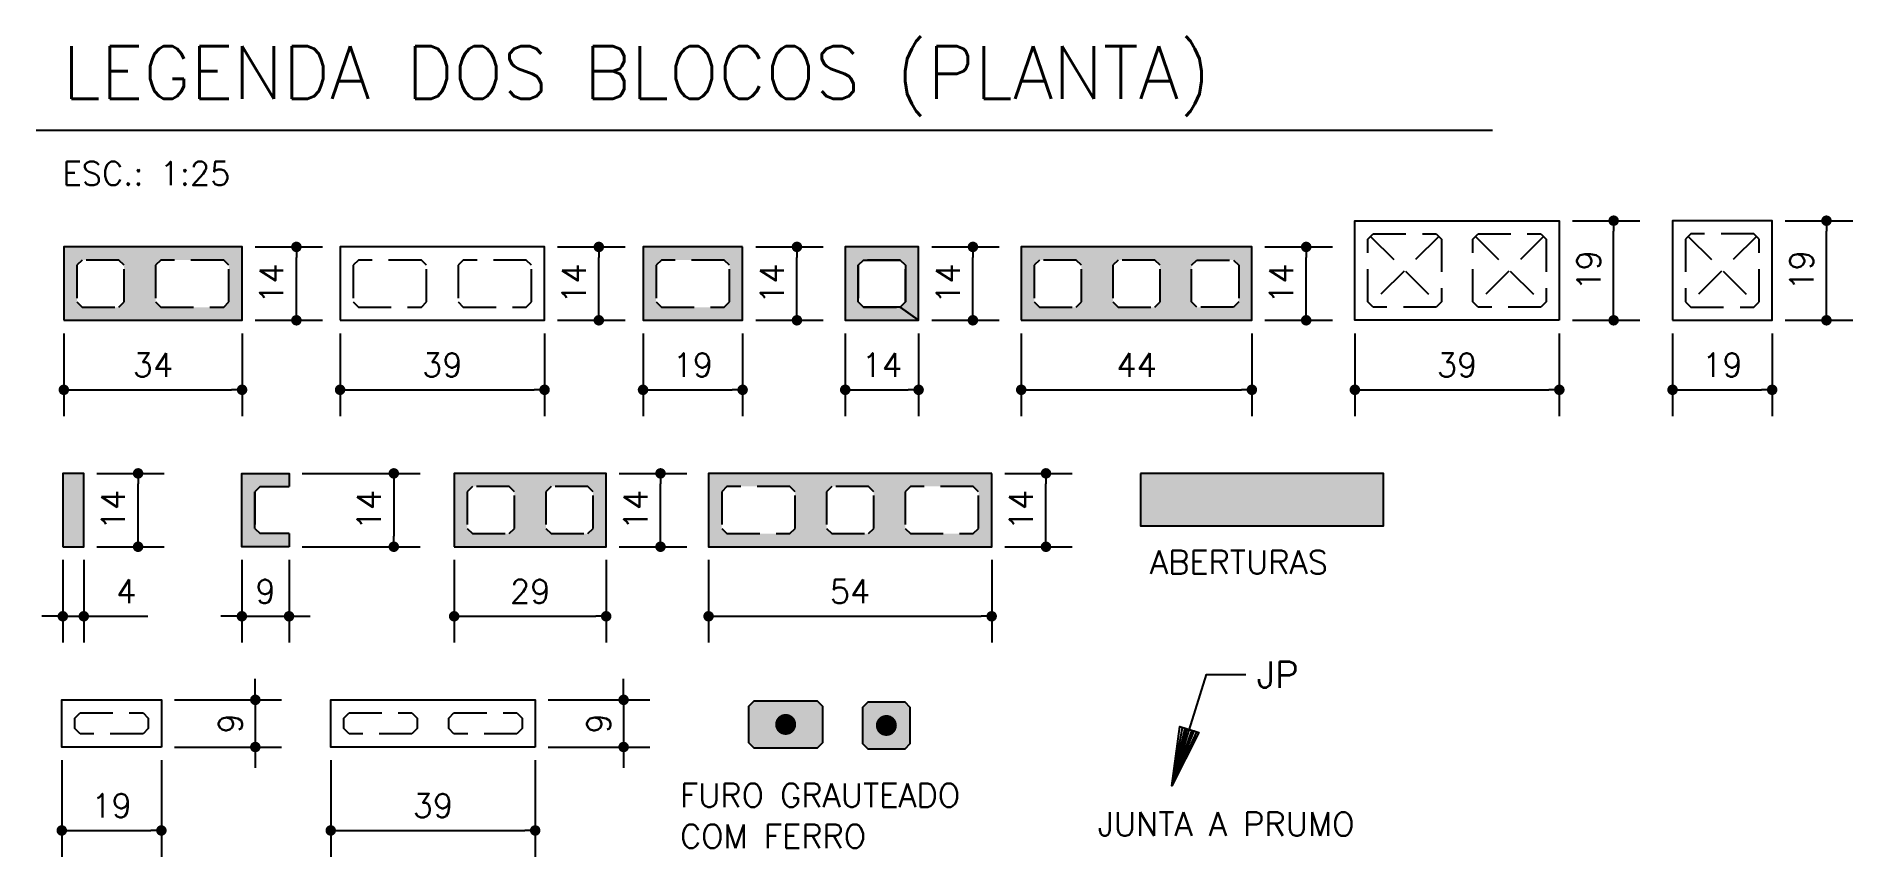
# Model space of a CAD drawing. Extents: x -14651 to 11095, y -4567 to -1290.
# Drawn here: x -11241 to -10548, y -1614 to -1301 of the extents above; entities that cross this region are included whole.
import ezdxf

# ---------------------------------------------------------------- set-up
doc = ezdxf.new("R2010")
doc.units = 0
doc.header["$LTSCALE"] = 25
doc.linetypes.add('DASHED2', pattern=[0.375, 0.25, -0.125])
for name, color, linetype in [('203', 1, 'DASHED2'), ('213', 252, 'Continuous'), ('241', 2, 'Continuous'), ('245', 252, 'Continuous'), ('246', 7, 'Continuous'), ('247', 50, 'Continuous'), ('248', 100, 'Continuous'), ('249', 20, 'Continuous'), ('250', 151, 'Continuous'), ('252', 1, 'Continuous'), ('253', 251, 'Continuous'), ('ABERTURAS', 53, 'Continuous'), ('COTA', 1, 'Continuous'), ('H2', 252, 'Continuous'), ('H7', 1, 'Continuous'), ('Linha_fina', 1, 'Continuous'), ('PENA_02', 2, 'Continuous'), ('Pena_4', 4, 'Continuous'), ('TEXTO', 3, 'Continuous')]:
    doc.layers.add(name, color=color, linetype=linetype)
doc.styles.add('COTA', font='romans.shx')
doc.styles.get("Standard").update_dxf_attribs({"font": 'romans.shx'})
doc.styles.add('TEXTO', font='romans.shx', dxfattribs={"height": 10})
doc.styles.add('Texto1', font='romans.shx', dxfattribs={"height": 9})
doc.styles.add('Texto3', font='romans.shx', dxfattribs={"height": 20})
doc.dimstyles.new('forma', dxfattribs={"dimscale": 5, "dimtxt": 1.8, "dimasz": 0.8, "dimexe": 2, "dimexo": 1, "dimgap": 1, "dimtad": 1, "dimdec": 1, "dimzin": 9, "dimtxsty": 'COTA', "dimblk1": 'DOT', "dimblk2": 'DOT', "dimsah": 1, "dimcen": 0, "dimdle": 1, "dimclrd": 256, "dimclre": 256, "dimclrt": 2, "dimadec": 0, "dimazin": 0, "dimtfac": 1, "dimtdec": 0, "dimtmove": 0, "dimatfit": 3, "dimfxl": 1, "dimtolj": 1, "dimtzin": 0, "dimarcsym": 0})

msp = doc.modelspace()

# ---------------------------------------------------------------- texts
at = {"layer": 'PENA_02', "linetype": 'Continuous'}
msp.add_text('ABERTURAS', height=9, dxfattribs=at).set_placement((-10816.06, -1506.51))
at = {"layer": 'TEXTO', "color": 4, "style": 'Texto3'}
msp.add_text('LEGENDA DOS BLOCOS (PLANTA)', height=20, dxfattribs=at).set_placement((-11230.92, -1325.16))
at = {"layer": 'TEXTO', "color": 2, "style": 'Texto1'}
for s, p in [('ESC.: 1:25', (-11230.92, -1358.16)), ('FURO GRAUTEADO', (-10995.35, -1595.45)), ('JUNTA A PRUMO', (-10836.01, -1606.45)), ('COM FERRO', (-10995.35, -1611.11))]:
    msp.add_text(s, height=9, dxfattribs=at).set_placement(p)
at = {"layer": 'TEXTO', "style": 'TEXTO'}
msp.add_text('JP', height=10, dxfattribs=at).set_placement((-10775.21, -1549.97))

# ---------------------------------------------------------------- blocks, each defined once
blk = doc.blocks.new('_Dot')
at = {"color": 0, "linetype": 'ByBlock', "lineweight": -2}
blk.add_line((-0.5, 0), (-1, 0), dxfattribs=at)
at = {"color": 0, "linetype": 'ByBlock', "const_width": 0.5}
blk.add_lwpolyline([(-0.25, 0, 1), (0.25, 0, 1)], format="xyb", close=True, dxfattribs=at)
blk = doc.blocks.new('*D43')
at = {"layer": 'COTA', "lineweight": -2, "transparency": 16777216}
for p, q in [((-10984.45, -1501.13), (-10984.45, -1532.66)), ((-10876.45, -1501.13), (-10876.45, -1532.66)), ((-10980.45, -1522.66), (-10880.45, -1522.66))]:
    blk.add_line(p, q, dxfattribs=at)
at = {"layer": 'Defpoints', "color": 0, "transparency": 16777216}
for p in [(-10984.45, -1496.13), (-10876.45, -1496.13), (-10876.45, -1522.66)]:
    blk.add_point(p, dxfattribs=at)
at = {"layer": 'COTA', "lineweight": -2, "transparency": 16777216, "xscale": 4, "yscale": 4, "zscale": 4, "rotation": 180}
blk.add_blockref('_Dot', (-10984.45, -1522.66), dxfattribs=at)
at = {"layer": 'COTA', "lineweight": -2, "transparency": 16777216, "xscale": 4, "yscale": 4, "zscale": 4}
blk.add_blockref('_Dot', (-10876.45, -1522.66), dxfattribs=at)
at = {"layer": 'COTA', "color": 2, "transparency": 16777216, "insert": (-10930.45, -1513.16), "char_height": 9, "attachment_point": 5, "style": 'COTA'}
blk.add_mtext('\\A1;54 ', dxfattribs=at)
blk = doc.blocks.new('A$C22C1587D')
blk.add_lwpolyline([(39, 0), (0, 0), (0, 9), (39, 9), (39, 0)])
at = {"layer": '203'}
for points in [[(16.5, 3.5), (15.5, 2.5), (3.5, 2.5), (2.5, 3.5), (2.5, 5.5), (3.5, 6.5), (15.5, 6.5), (16.5, 5.5), (16.5, 3.5)], [(36.5, 3.5), (35.5, 2.5), (23.5, 2.5), (22.5, 3.5), (22.5, 5.5), (23.5, 6.5), (35.5, 6.5), (36.5, 5.5), (36.5, 3.5)]]:
    blk.add_lwpolyline(points, dxfattribs=at)
blk = doc.blocks.new('*D25')
at = {"layer": 'COTA', "lineweight": -2, "transparency": 16777216}
for p, q in [((-11162.5, -1501.13), (-11162.5, -1532.66)), ((-11144.5, -1501.13), (-11144.5, -1532.66)), ((-11166.5, -1522.66), (-11170.5, -1522.66)), ((-11162.5, -1522.66), (-11144.5, -1522.66)), ((-11140.5, -1522.66), (-11136.5, -1522.66))]:
    blk.add_line(p, q, dxfattribs=at)
at = {"layer": 'Defpoints', "color": 0, "transparency": 16777216}
for p in [(-11162.5, -1496.13), (-11144.5, -1496.13), (-11144.5, -1522.66)]:
    blk.add_point(p, dxfattribs=at)
at = {"layer": 'COTA', "lineweight": -2, "transparency": 16777216, "xscale": 4, "yscale": 4, "zscale": 4}
blk.add_blockref('_Dot', (-11162.5, -1522.66), dxfattribs=at)
at = {"layer": 'COTA', "lineweight": -2, "transparency": 16777216, "xscale": 4, "yscale": 4, "zscale": 4, "rotation": 180}
blk.add_blockref('_Dot', (-11144.5, -1522.66), dxfattribs=at)
at = {"layer": 'COTA', "color": 2, "transparency": 16777216, "insert": (-11153.5, -1513.16), "char_height": 9, "attachment_point": 5, "style": 'COTA'}
blk.add_mtext('\\A1;9 ', dxfattribs=at)
blk = doc.blocks.new('*D26')
at = {"layer": 'COTA', "lineweight": -2, "transparency": 16777216}
for p, q in [((-10966.46, -1381.71), (-10940.74, -1381.71)), ((-10950.74, -1405.71), (-10950.74, -1385.71)), ((-10966.46, -1409.71), (-10940.74, -1409.71))]:
    blk.add_line(p, q, dxfattribs=at)
at = {"layer": 'Defpoints', "color": 0, "transparency": 16777216}
for p in [(-10971.46, -1381.71), (-10950.74, -1381.71), (-10971.46, -1409.71)]:
    blk.add_point(p, dxfattribs=at)
at = {"layer": 'COTA', "lineweight": -2, "transparency": 16777216, "xscale": 4, "yscale": 4, "zscale": 4}
for p, rotation in [((-10950.74, -1381.71), 90), ((-10950.74, -1409.71), 270)]:
    blk.add_blockref('_Dot', p, dxfattribs=dict(at, rotation=rotation))
at = {"layer": 'COTA', "color": 2, "transparency": 16777216, "insert": (-10960.24, -1395.71), "char_height": 9, "attachment_point": 5, "rotation": 90, "style": 'COTA'}
blk.add_mtext('\\A1;14 ', dxfattribs=at)
blk = doc.blocks.new('*D27')
at = {"layer": 'COTA', "lineweight": -2, "transparency": 16777216}
for p, q in [((-11157.37, -1550.54), (-11157.37, -1546.54)), ((-11188.21, -1554.54), (-11147.37, -1554.54)), ((-11157.37, -1554.54), (-11157.37, -1572.54)), ((-11188.21, -1572.54), (-11147.37, -1572.54)), ((-11157.37, -1576.54), (-11157.37, -1580.54))]:
    blk.add_line(p, q, dxfattribs=at)
at = {"layer": 'Defpoints', "color": 0, "transparency": 16777216}
for p in [(-11193.21, -1554.54), (-11193.21, -1572.54), (-11157.37, -1572.54)]:
    blk.add_point(p, dxfattribs=at)
at = {"layer": 'COTA', "lineweight": -2, "transparency": 16777216, "xscale": 4, "yscale": 4, "zscale": 4}
for p, rotation in [((-11157.37, -1554.54), 270), ((-11157.37, -1572.54), 90)]:
    blk.add_blockref('_Dot', p, dxfattribs=dict(at, rotation=rotation))
at = {"layer": 'COTA', "color": 2, "transparency": 16777216, "insert": (-11166.87, -1563.54), "char_height": 9, "attachment_point": 5, "rotation": 90, "style": 'COTA'}
blk.add_mtext('\\A1;9 ', dxfattribs=at)
blk = doc.blocks.new('*D28')
at = {"layer": 'COTA', "lineweight": -2, "transparency": 16777216}
for p, q in [((-11128.6, -1577.54), (-11128.6, -1614.39)), ((-11050.6, -1577.54), (-11050.6, -1614.39)), ((-11124.6, -1604.39), (-11054.6, -1604.39))]:
    blk.add_line(p, q, dxfattribs=at)
at = {"layer": 'Defpoints', "color": 0, "transparency": 16777216}
for p in [(-11128.6, -1572.54), (-11050.6, -1572.54), (-11050.6, -1604.39)]:
    blk.add_point(p, dxfattribs=at)
at = {"layer": 'COTA', "lineweight": -2, "transparency": 16777216, "xscale": 4, "yscale": 4, "zscale": 4, "rotation": 180}
blk.add_blockref('_Dot', (-11128.6, -1604.39), dxfattribs=at)
at = {"layer": 'COTA', "lineweight": -2, "transparency": 16777216, "xscale": 4, "yscale": 4, "zscale": 4}
blk.add_blockref('_Dot', (-11050.6, -1604.39), dxfattribs=at)
at = {"layer": 'COTA', "color": 2, "transparency": 16777216, "insert": (-11089.6, -1594.89), "char_height": 9, "attachment_point": 5, "style": 'COTA'}
blk.add_mtext('\\A1;39 ', dxfattribs=at)
blk = doc.blocks.new('*D29')
at = {"layer": 'COTA', "lineweight": -2, "transparency": 16777216}
for p, q in [((-11230.82, -1501.13), (-11230.82, -1532.66)), ((-11222.82, -1501.13), (-11222.82, -1532.66)), ((-11234.82, -1522.66), (-11238.82, -1522.66)), ((-11230.82, -1522.66), (-11222.82, -1522.66)), ((-11218.82, -1522.66), (-11198.39, -1522.66))]:
    blk.add_line(p, q, dxfattribs=at)
at = {"layer": 'Defpoints', "color": 0, "transparency": 16777216}
for p in [(-11230.82, -1496.13), (-11222.82, -1496.13), (-11222.82, -1522.66)]:
    blk.add_point(p, dxfattribs=at)
at = {"layer": 'COTA', "lineweight": -2, "transparency": 16777216, "xscale": 4, "yscale": 4, "zscale": 4}
blk.add_blockref('_Dot', (-11230.82, -1522.66), dxfattribs=at)
at = {"layer": 'COTA', "lineweight": -2, "transparency": 16777216, "xscale": 4, "yscale": 4, "zscale": 4, "rotation": 180}
blk.add_blockref('_Dot', (-11222.82, -1522.66), dxfattribs=at)
at = {"layer": 'COTA', "color": 2, "transparency": 16777216, "insert": (-11206.6, -1513.16), "char_height": 9, "attachment_point": 5, "style": 'COTA'}
blk.add_mtext('\\A1;4 ', dxfattribs=at)
blk = doc.blocks.new('*D30')
at = {"layer": 'COTA', "lineweight": -2, "transparency": 16777216}
for p, q in [((-11157.42, -1381.71), (-11131.7, -1381.71)), ((-11141.7, -1405.71), (-11141.7, -1385.71)), ((-11157.42, -1409.71), (-11131.7, -1409.71))]:
    blk.add_line(p, q, dxfattribs=at)
at = {"layer": 'Defpoints', "color": 0, "transparency": 16777216}
for p in [(-11162.42, -1381.71), (-11141.7, -1381.71), (-11162.42, -1409.71)]:
    blk.add_point(p, dxfattribs=at)
at = {"layer": 'COTA', "lineweight": -2, "transparency": 16777216, "xscale": 4, "yscale": 4, "zscale": 4}
for p, rotation in [((-11141.7, -1381.71), 90), ((-11141.7, -1409.71), 270)]:
    blk.add_blockref('_Dot', p, dxfattribs=dict(at, rotation=rotation))
at = {"layer": 'COTA', "color": 2, "transparency": 16777216, "insert": (-11151.2, -1395.71), "char_height": 9, "attachment_point": 5, "rotation": 90, "style": 'COTA'}
blk.add_mtext('\\A1;14 ', dxfattribs=at)
blk = doc.blocks.new('*D31')
at = {"layer": 'COTA', "lineweight": -2, "transparency": 16777216}
for p, q in [((-10737.88, -1414.71), (-10737.88, -1446.24)), ((-10659.88, -1414.71), (-10659.88, -1446.24)), ((-10733.88, -1436.24), (-10663.88, -1436.24))]:
    blk.add_line(p, q, dxfattribs=at)
at = {"layer": 'Defpoints', "color": 0, "transparency": 16777216}
for p in [(-10737.88, -1409.71), (-10659.88, -1409.71), (-10659.88, -1436.24)]:
    blk.add_point(p, dxfattribs=at)
at = {"layer": 'COTA', "lineweight": -2, "transparency": 16777216, "xscale": 4, "yscale": 4, "zscale": 4, "rotation": 180}
blk.add_blockref('_Dot', (-10737.88, -1436.24), dxfattribs=at)
at = {"layer": 'COTA', "lineweight": -2, "transparency": 16777216, "xscale": 4, "yscale": 4, "zscale": 4}
blk.add_blockref('_Dot', (-10659.88, -1436.24), dxfattribs=at)
at = {"layer": 'COTA', "color": 2, "transparency": 16777216, "insert": (-10698.88, -1426.74), "char_height": 9, "attachment_point": 5, "style": 'COTA'}
blk.add_mtext('\\A1;39 ', dxfattribs=at)
blk = doc.blocks.new('*D32')
at = {"layer": 'COTA', "lineweight": -2, "transparency": 16777216}
for p, q in [((-10871.45, -1468.13), (-10845.73, -1468.13)), ((-10855.73, -1492.13), (-10855.73, -1472.13)), ((-10871.45, -1496.13), (-10845.73, -1496.13))]:
    blk.add_line(p, q, dxfattribs=at)
at = {"layer": 'Defpoints', "color": 0, "transparency": 16777216}
for p in [(-10876.45, -1468.13), (-10855.73, -1468.13), (-10876.45, -1496.13)]:
    blk.add_point(p, dxfattribs=at)
at = {"layer": 'COTA', "lineweight": -2, "transparency": 16777216, "xscale": 4, "yscale": 4, "zscale": 4}
for p, rotation in [((-10855.73, -1468.13), 90), ((-10855.73, -1496.13), 270)]:
    blk.add_blockref('_Dot', p, dxfattribs=dict(at, rotation=rotation))
at = {"layer": 'COTA', "color": 2, "transparency": 16777216, "insert": (-10865.23, -1482.13), "char_height": 9, "attachment_point": 5, "rotation": 90, "style": 'COTA'}
blk.add_mtext('\\A1;14 ', dxfattribs=at)
blk = doc.blocks.new('*D33')
at = {"layer": 'COTA', "lineweight": -2, "transparency": 16777216}
for p, q in [((-10573.69, -1371.71), (-10547.97, -1371.71)), ((-10557.97, -1405.71), (-10557.97, -1375.71)), ((-10573.69, -1409.71), (-10547.97, -1409.71))]:
    blk.add_line(p, q, dxfattribs=at)
at = {"layer": 'Defpoints', "color": 0, "transparency": 16777216}
for p in [(-10578.69, -1371.71), (-10557.97, -1371.71), (-10578.69, -1409.71)]:
    blk.add_point(p, dxfattribs=at)
at = {"layer": 'COTA', "lineweight": -2, "transparency": 16777216, "xscale": 4, "yscale": 4, "zscale": 4}
for p, rotation in [((-10557.97, -1371.71), 90), ((-10557.97, -1409.71), 270)]:
    blk.add_blockref('_Dot', p, dxfattribs=dict(at, rotation=rotation))
at = {"layer": 'COTA', "color": 2, "transparency": 16777216, "insert": (-10567.47, -1390.71), "char_height": 9, "attachment_point": 5, "rotation": 90, "style": 'COTA'}
blk.add_mtext('\\A1;19 ', dxfattribs=at)
blk = doc.blocks.new('A$C5AC677EE')
blk.add_lwpolyline([(19, 0), (0, 0), (0, 9), (19, 9), (19, 0)])
at = {"layer": '203'}
blk.add_lwpolyline([(16.5, 3.5), (15.5, 2.5), (3.5, 2.5), (2.5, 3.5), (2.5, 5.5), (3.5, 6.5), (15.5, 6.5), (16.5, 5.5), (16.5, 3.5)], dxfattribs=at)
blk = doc.blocks.new('*D34')
at = {"layer": 'COTA', "lineweight": -2, "transparency": 16777216}
for p, q in [((-10654.88, -1371.71), (-10629.16, -1371.71)), ((-10639.16, -1405.71), (-10639.16, -1375.71)), ((-10654.88, -1409.71), (-10629.16, -1409.71))]:
    blk.add_line(p, q, dxfattribs=at)
at = {"layer": 'Defpoints', "color": 0, "transparency": 16777216}
for p in [(-10659.88, -1371.71), (-10639.16, -1371.71), (-10659.88, -1409.71)]:
    blk.add_point(p, dxfattribs=at)
at = {"layer": 'COTA', "lineweight": -2, "transparency": 16777216, "xscale": 4, "yscale": 4, "zscale": 4}
for p, rotation in [((-10639.16, -1371.71), 90), ((-10639.16, -1409.71), 270)]:
    blk.add_blockref('_Dot', p, dxfattribs=dict(at, rotation=rotation))
at = {"layer": 'COTA', "color": 2, "transparency": 16777216, "insert": (-10648.66, -1390.71), "char_height": 9, "attachment_point": 5, "rotation": 90, "style": 'COTA'}
blk.add_mtext('\\A1;19 ', dxfattribs=at)
blk = doc.blocks.new('*D35')
at = {"layer": 'COTA', "lineweight": -2, "transparency": 16777216}
for p, q in [((-10932.32, -1414.71), (-10932.32, -1446.24)), ((-10904.32, -1414.71), (-10904.32, -1446.24)), ((-10928.32, -1436.24), (-10908.32, -1436.24))]:
    blk.add_line(p, q, dxfattribs=at)
at = {"layer": 'Defpoints', "color": 0, "transparency": 16777216}
for p in [(-10932.32, -1409.71), (-10904.32, -1409.71), (-10904.32, -1436.24)]:
    blk.add_point(p, dxfattribs=at)
at = {"layer": 'COTA', "lineweight": -2, "transparency": 16777216, "xscale": 4, "yscale": 4, "zscale": 4, "rotation": 180}
blk.add_blockref('_Dot', (-10932.32, -1436.24), dxfattribs=at)
at = {"layer": 'COTA', "lineweight": -2, "transparency": 16777216, "xscale": 4, "yscale": 4, "zscale": 4}
blk.add_blockref('_Dot', (-10904.32, -1436.24), dxfattribs=at)
at = {"layer": 'COTA', "color": 2, "transparency": 16777216, "insert": (-10918.32, -1426.74), "char_height": 9, "attachment_point": 5, "style": 'COTA'}
blk.add_mtext('\\A1;14 ', dxfattribs=at)
blk = doc.blocks.new('P2020')
blk.add_lwpolyline([(-9.5, -9.5), (9.5, -9.5), (9.5, 9.5), (-9.5, 9.5), (-9.5, -9.5)])
at = {"color": 1, "linetype": 'DASHED2'}
blk.add_lwpolyline([(-7, -6), (-6, -7), (6, -7), (7, -6), (7, 6), (6, 7), (-6, 7), (-7, 6), (-7, -6)], dxfattribs=at)
at = {"layer": '203', "color": 253}
for p, q in [((-6.5, 6.5), (6.5, -6.5)), ((6.5, 6.5), (-6.5, -6.5))]:
    blk.add_line(p, q, dxfattribs=at)
blk = doc.blocks.new('*D36')
at = {"layer": 'COTA', "lineweight": -2, "transparency": 16777216}
for p, q in [((-11231.21, -1577.54), (-11231.21, -1614.39)), ((-11193.21, -1577.54), (-11193.21, -1614.39)), ((-11227.21, -1604.39), (-11197.21, -1604.39))]:
    blk.add_line(p, q, dxfattribs=at)
at = {"layer": 'Defpoints', "color": 0, "transparency": 16777216}
for p in [(-11231.21, -1572.54), (-11193.21, -1572.54), (-11193.21, -1604.39)]:
    blk.add_point(p, dxfattribs=at)
at = {"layer": 'COTA', "lineweight": -2, "transparency": 16777216, "xscale": 4, "yscale": 4, "zscale": 4, "rotation": 180}
blk.add_blockref('_Dot', (-11231.21, -1604.39), dxfattribs=at)
at = {"layer": 'COTA', "lineweight": -2, "transparency": 16777216, "xscale": 4, "yscale": 4, "zscale": 4}
blk.add_blockref('_Dot', (-11193.21, -1604.39), dxfattribs=at)
at = {"layer": 'COTA', "color": 2, "transparency": 16777216, "insert": (-11212.21, -1594.89), "char_height": 9, "attachment_point": 5, "style": 'COTA'}
blk.add_mtext('\\A1;19 ', dxfattribs=at)
blk = doc.blocks.new('P4020')
blk.add_lwpolyline([(-19.5, -9.5), (19.5, -9.5), (19.5, 9.5), (-19.5, 9.5), (-19.5, -9.5)])
at = {"color": 1, "linetype": 'DASHED2'}
for points in [[(-17, -6), (-16, -7), (-4, -7), (-3, -6), (-3, 6), (-4, 7), (-16, 7), (-17, 6), (-17, -6)], [(3, -6), (4, -7), (16, -7), (17, -6), (17, 6), (16, 7), (4, 7), (3, 6), (3, -6)]]:
    blk.add_lwpolyline(points, dxfattribs=at)
at = {"layer": '203', "color": 253}
for p, q in [((-16.5, 6.5), (-3.5, -6.5)), ((-3.5, 6.5), (-16.5, -6.5)), ((16.5, 6.5), (3.5, -6.5)), ((3.5, 6.5), (16.5, -6.5))]:
    blk.add_line(p, q, dxfattribs=at)
blk = doc.blocks.new('*D37')
at = {"layer": 'COTA', "lineweight": -2, "transparency": 16777216}
for p, q in [((-10772.18, -1381.71), (-10746.46, -1381.71)), ((-10756.46, -1405.71), (-10756.46, -1385.71)), ((-10772.18, -1409.71), (-10746.46, -1409.71))]:
    blk.add_line(p, q, dxfattribs=at)
at = {"layer": 'Defpoints', "color": 0, "transparency": 16777216}
for p in [(-10777.18, -1381.71), (-10756.46, -1381.71), (-10777.18, -1409.71)]:
    blk.add_point(p, dxfattribs=at)
at = {"layer": 'COTA', "lineweight": -2, "transparency": 16777216, "xscale": 4, "yscale": 4, "zscale": 4}
for p, rotation in [((-10756.46, -1381.71), 90), ((-10756.46, -1409.71), 270)]:
    blk.add_blockref('_Dot', p, dxfattribs=dict(at, rotation=rotation))
at = {"layer": 'COTA', "color": 2, "transparency": 16777216, "insert": (-10765.96, -1395.71), "char_height": 9, "attachment_point": 5, "rotation": 90, "style": 'COTA'}
blk.add_mtext('\\A1;14 ', dxfattribs=at)
blk = doc.blocks.new('*D38')
at = {"layer": 'COTA', "lineweight": -2, "transparency": 16777216}
for p, q in [((-11009.46, -1414.71), (-11009.46, -1446.24)), ((-10971.46, -1414.71), (-10971.46, -1446.24)), ((-11005.46, -1436.24), (-10975.46, -1436.24))]:
    blk.add_line(p, q, dxfattribs=at)
at = {"layer": 'Defpoints', "color": 0, "transparency": 16777216}
for p in [(-11009.46, -1409.71), (-10971.46, -1409.71), (-10971.46, -1436.24)]:
    blk.add_point(p, dxfattribs=at)
at = {"layer": 'COTA', "lineweight": -2, "transparency": 16777216, "xscale": 4, "yscale": 4, "zscale": 4, "rotation": 180}
blk.add_blockref('_Dot', (-11009.46, -1436.24), dxfattribs=at)
at = {"layer": 'COTA', "lineweight": -2, "transparency": 16777216, "xscale": 4, "yscale": 4, "zscale": 4}
blk.add_blockref('_Dot', (-10971.46, -1436.24), dxfattribs=at)
at = {"layer": 'COTA', "color": 2, "transparency": 16777216, "insert": (-10990.46, -1426.74), "char_height": 9, "attachment_point": 5, "style": 'COTA'}
blk.add_mtext('\\A1;19 ', dxfattribs=at)
blk = doc.blocks.new('A$C3B933ECF')
at = {"layer": '241'}
blk.add_hatch(color=131, dxfattribs=at).paths.add_polyline_path([(0, 0), (14, 0), (14, 9), (11.5, 9), (11.5, 3.5), (10.5, 2.5), (3.5, 2.5), (2.5, 3.5), (2.5, 9), (0, 9)])
for p, q in [((2.5, 9), (2.5, 3.5)), ((11.5, 3.5), (11.5, 9)), ((3.5, 2.5), (2.5, 3.5)), ((11.5, 3.5), (10.5, 2.5)), ((3.5, 2.5), (10.5, 2.5))]:
    blk.add_line(p, q)
for points in [[(0, 9), (0, 0), (14, 0), (14, 9), (11.5, 9)], [(2.5, 9), (0, 9)]]:
    blk.add_lwpolyline(points)
at = {"layer": '203'}
blk.add_line((10.5, 2.5), (3.5, 2.5), dxfattribs=at)
blk = doc.blocks.new('P0515')
at = {"layer": '253'}
blk.add_hatch(color=210, dxfattribs=at).paths.add_polyline_path([(-2, -7), (2, -7), (2, 7), (-2, 7)])
blk.add_lwpolyline([(-2, -7), (2, -7), (2, 7), (-2, 7), (-2, -7)])
blk = doc.blocks.new('P4015', base_point=(5842102.11612, -8124149.02973))
blk.add_lwpolyline([(5842082.61612, -8124156.02973), (5842121.61612, -8124156.02973), (5842121.61612, -8124142.02973), (5842082.61612, -8124142.02973), (5842082.61612, -8124156.02973)])
at = {"color": 1, "linetype": 'DASHED2'}
for points in [[(5842085.11612, -8124152.52973), (5842086.11612, -8124153.52973), (5842098.11612, -8124153.52973), (5842099.11612, -8124152.52973), (5842099.11612, -8124145.52973), (5842098.11612, -8124144.52973), (5842086.11612, -8124144.52973), (5842085.11612, -8124145.52973), (5842085.11612, -8124152.52973)], [(5842105.11612, -8124152.52973), (5842106.11612, -8124153.52973), (5842118.11612, -8124153.52973), (5842119.11612, -8124152.52973), (5842119.11612, -8124145.52973), (5842118.11612, -8124144.52973), (5842106.11612, -8124144.52973), (5842105.11612, -8124145.52973), (5842105.11612, -8124152.52973)]]:
    blk.add_lwpolyline(points, dxfattribs=at)
blk = doc.blocks.new('*D44')
at = {"layer": 'COTA', "lineweight": -2, "transparency": 16777216}
for p, q in [((-11016.87, -1550.54), (-11016.87, -1546.54)), ((-11045.6, -1554.54), (-11006.87, -1554.54)), ((-11016.87, -1554.54), (-11016.87, -1572.54)), ((-11045.6, -1572.54), (-11006.87, -1572.54)), ((-11016.87, -1576.54), (-11016.87, -1580.54))]:
    blk.add_line(p, q, dxfattribs=at)
at = {"layer": 'Defpoints', "color": 0, "transparency": 16777216}
for p in [(-11050.6, -1554.54), (-11050.6, -1572.54), (-11016.87, -1572.54)]:
    blk.add_point(p, dxfattribs=at)
at = {"layer": 'COTA', "lineweight": -2, "transparency": 16777216, "xscale": 4, "yscale": 4, "zscale": 4}
for p, rotation in [((-11016.87, -1554.54), 270), ((-11016.87, -1572.54), 90)]:
    blk.add_blockref('_Dot', p, dxfattribs=dict(at, rotation=rotation))
at = {"layer": 'COTA', "color": 2, "transparency": 16777216, "insert": (-11026.37, -1563.54), "char_height": 9, "attachment_point": 5, "rotation": 90, "style": 'COTA'}
blk.add_mtext('\\A1;9 ', dxfattribs=at)
blk = doc.blocks.new('*D45')
at = {"layer": 'COTA', "lineweight": -2, "transparency": 16777216}
for p, q in [((-11081.51, -1501.13), (-11081.51, -1532.66)), ((-11023.51, -1501.13), (-11023.51, -1532.66)), ((-11077.51, -1522.66), (-11027.51, -1522.66))]:
    blk.add_line(p, q, dxfattribs=at)
at = {"layer": 'Defpoints', "color": 0, "transparency": 16777216}
for p in [(-11081.51, -1496.13), (-11023.51, -1496.13), (-11023.51, -1522.66)]:
    blk.add_point(p, dxfattribs=at)
at = {"layer": 'COTA', "lineweight": -2, "transparency": 16777216, "xscale": 4, "yscale": 4, "zscale": 4, "rotation": 180}
blk.add_blockref('_Dot', (-11081.51, -1522.66), dxfattribs=at)
at = {"layer": 'COTA', "lineweight": -2, "transparency": 16777216, "xscale": 4, "yscale": 4, "zscale": 4}
blk.add_blockref('_Dot', (-11023.51, -1522.66), dxfattribs=at)
at = {"layer": 'COTA', "color": 2, "transparency": 16777216, "insert": (-11052.51, -1513.16), "char_height": 9, "attachment_point": 5, "style": 'COTA'}
blk.add_mtext('\\A1;29 ', dxfattribs=at)
blk = doc.blocks.new('P3515')
at = {"layer": '248'}
h = blk.add_hatch(color=100, dxfattribs=at)
h.paths.add_polyline_path([(17, 7), (-17, 7), (-17, -7), (17, -7)])
h.paths.add_polyline_path([(-5.5, -3.5), (-6.5, -4.5), (-13.5, -4.5), (-14.5, -3.5), (-14.5, 3.5), (-13.5, 4.5), (-6.5, 4.5), (-5.5, 3.5)], flags=16)
h.paths.add_polyline_path([(0.5, 3.5), (1.5, 4.5), (13.5, 4.5), (14.5, 3.5), (14.5, -3.5), (13.5, -4.5), (1.5, -4.5), (0.5, -3.5)], flags=16)
blk.add_lwpolyline([(-17, -7), (17, -7), (17, 7), (-17, 7), (-17, -7)])
at = {"color": 1, "linetype": 'DASHED2'}
for points in [[(-14.5, -3.5), (-13.5, -4.5), (-6.5, -4.5), (-5.5, -3.5), (-5.5, 3.5), (-6.5, 4.5), (-13.5, 4.5), (-14.5, 3.5), (-14.5, -3.5)], [(0.5, -3.5), (1.5, -4.5), (13.5, -4.5), (14.5, -3.5), (14.5, 3.5), (13.5, 4.5), (1.5, 4.5), (0.5, 3.5), (0.5, -3.5)]]:
    blk.add_lwpolyline(points, dxfattribs=at)
blk = doc.blocks.new('*D46')
at = {"layer": 'COTA', "lineweight": -2, "transparency": 16777216}
for p, q in [((-11230.42, -1414.71), (-11230.42, -1446.24)), ((-11162.42, -1414.71), (-11162.42, -1446.24)), ((-11226.42, -1436.24), (-11166.42, -1436.24))]:
    blk.add_line(p, q, dxfattribs=at)
at = {"layer": 'Defpoints', "color": 0, "transparency": 16777216}
for p in [(-11230.42, -1409.71), (-11162.42, -1409.71), (-11162.42, -1436.24)]:
    blk.add_point(p, dxfattribs=at)
at = {"layer": 'COTA', "lineweight": -2, "transparency": 16777216, "xscale": 4, "yscale": 4, "zscale": 4, "rotation": 180}
blk.add_blockref('_Dot', (-11230.42, -1436.24), dxfattribs=at)
at = {"layer": 'COTA', "lineweight": -2, "transparency": 16777216, "xscale": 4, "yscale": 4, "zscale": 4}
blk.add_blockref('_Dot', (-11162.42, -1436.24), dxfattribs=at)
at = {"layer": 'COTA', "color": 2, "transparency": 16777216, "insert": (-11196.42, -1426.74), "char_height": 9, "attachment_point": 5, "style": 'COTA'}
blk.add_mtext('\\A1;34 ', dxfattribs=at)
blk = doc.blocks.new('P4415')
at = {"layer": '250'}
h = blk.add_hatch(color=256, dxfattribs=at)
h.paths.add_polyline_path([(22, 7), (-22, 7), (-22, -7), (22, -7)])
h.paths.add_polyline_path([(10.5, 3.5), (11.5, 4.5), (18.5, 4.5), (19.5, 3.5), (19.5, -3.5), (18.5, -4.5), (11.5, -4.5), (10.5, -3.5)], flags=16)
h.paths.add_polyline_path([(4.5, -3.5), (3.5, -4.5), (-3.5, -4.5), (-4.5, -3.5), (-4.5, 3.5), (-3.5, 4.5), (3.5, 4.5), (4.5, 3.5)], flags=16)
h.paths.add_polyline_path([(-10.5, -3.5), (-11.5, -4.5), (-18.5, -4.5), (-19.5, -3.5), (-19.5, 3.5), (-18.5, 4.5), (-11.5, 4.5), (-10.5, 3.5)], flags=16)
blk.add_lwpolyline([(-22, -7), (22, -7), (22, 7), (-22, 7), (-22, -7)])
at = {"color": 1, "linetype": 'DASHED2'}
for points in [[(-19.5, -3.5), (-18.5, -4.5), (-11.5, -4.5), (-10.5, -3.5), (-10.5, 3.5), (-11.5, 4.5), (-18.5, 4.5), (-19.5, 3.5), (-19.5, -3.5)], [(-4.5, -3.5), (-3.5, -4.5), (3.5, -4.5), (4.5, -3.5), (4.5, 3.5), (3.5, 4.5), (-3.5, 4.5), (-4.5, 3.5), (-4.5, -3.5)], [(19.5, -3.5), (18.5, -4.5), (11.5, -4.5), (10.5, -3.5), (10.5, 3.5), (11.5, 4.5), (18.5, 4.5), (19.5, 3.5), (19.5, -3.5)]]:
    blk.add_lwpolyline(points, dxfattribs=at)
blk = doc.blocks.new('*D47')
at = {"layer": 'COTA', "lineweight": -2, "transparency": 16777216}
for p, q in [((-11042.03, -1381.71), (-11016.32, -1381.71)), ((-11026.32, -1405.71), (-11026.32, -1385.71)), ((-11042.03, -1409.71), (-11016.32, -1409.71))]:
    blk.add_line(p, q, dxfattribs=at)
at = {"layer": 'Defpoints', "color": 0, "transparency": 16777216}
for p in [(-11047.03, -1381.71), (-11026.32, -1381.71), (-11047.03, -1409.71)]:
    blk.add_point(p, dxfattribs=at)
at = {"layer": 'COTA', "lineweight": -2, "transparency": 16777216, "xscale": 4, "yscale": 4, "zscale": 4}
for p, rotation in [((-11026.32, -1381.71), 90), ((-11026.32, -1409.71), 270)]:
    blk.add_blockref('_Dot', p, dxfattribs=dict(at, rotation=rotation))
at = {"layer": 'COTA', "color": 2, "transparency": 16777216, "insert": (-11035.82, -1395.71), "char_height": 9, "attachment_point": 5, "rotation": 90, "style": 'COTA'}
blk.add_mtext('\\A1;14 ', dxfattribs=at)
blk = doc.blocks.new('P2015')
at = {"layer": '247'}
h = blk.add_hatch(color=50, dxfattribs=at)
h.paths.add_polyline_path([(9.5, 7), (-9.5, 7), (-9.5, -7), (9.5, -7)])
h.paths.add_polyline_path([(6, -4.5), (-6, -4.5), (-7, -3.5), (-7, 3.5), (-6, 4.5), (6, 4.5), (7, 3.5), (7, -3.5)], flags=16)
blk.add_lwpolyline([(-9.5, -7), (9.5, -7), (9.5, 7), (-9.5, 7), (-9.5, -7)])
at = {"color": 1, "linetype": 'DASHED2'}
blk.add_lwpolyline([(-7, -3.5), (-6, -4.5), (6, -4.5), (7, -3.5), (7, 3.5), (6, 4.5), (-6, 4.5), (-7, 3.5), (-7, -3.5)], dxfattribs=at)
blk = doc.blocks.new('*D48')
at = {"layer": 'COTA', "lineweight": -2, "transparency": 16777216}
for p, q in [((-10865.18, -1414.71), (-10865.18, -1446.24)), ((-10777.18, -1414.71), (-10777.18, -1446.24)), ((-10861.18, -1436.24), (-10781.18, -1436.24))]:
    blk.add_line(p, q, dxfattribs=at)
at = {"layer": 'Defpoints', "color": 0, "transparency": 16777216}
for p in [(-10865.18, -1409.71), (-10777.18, -1409.71), (-10777.18, -1436.24)]:
    blk.add_point(p, dxfattribs=at)
at = {"layer": 'COTA', "lineweight": -2, "transparency": 16777216, "xscale": 4, "yscale": 4, "zscale": 4, "rotation": 180}
blk.add_blockref('_Dot', (-10865.18, -1436.24), dxfattribs=at)
at = {"layer": 'COTA', "lineweight": -2, "transparency": 16777216, "xscale": 4, "yscale": 4, "zscale": 4}
blk.add_blockref('_Dot', (-10777.18, -1436.24), dxfattribs=at)
at = {"layer": 'COTA', "color": 2, "transparency": 16777216, "insert": (-10821.18, -1426.74), "char_height": 9, "attachment_point": 5, "style": 'COTA'}
blk.add_mtext('\\A1;44 ', dxfattribs=at)
blk = doc.blocks.new('*D49')
at = {"layer": 'COTA', "lineweight": -2, "transparency": 16777216}
for p, q in [((-11125.03, -1414.71), (-11125.03, -1446.24)), ((-11047.03, -1414.71), (-11047.03, -1446.24)), ((-11121.03, -1436.24), (-11051.03, -1436.24))]:
    blk.add_line(p, q, dxfattribs=at)
at = {"layer": 'Defpoints', "color": 0, "transparency": 16777216}
for p in [(-11125.03, -1409.71), (-11047.03, -1409.71), (-11047.03, -1436.24)]:
    blk.add_point(p, dxfattribs=at)
at = {"layer": 'COTA', "lineweight": -2, "transparency": 16777216, "xscale": 4, "yscale": 4, "zscale": 4, "rotation": 180}
blk.add_blockref('_Dot', (-11125.03, -1436.24), dxfattribs=at)
at = {"layer": 'COTA', "lineweight": -2, "transparency": 16777216, "xscale": 4, "yscale": 4, "zscale": 4}
blk.add_blockref('_Dot', (-11047.03, -1436.24), dxfattribs=at)
at = {"layer": 'COTA', "color": 2, "transparency": 16777216, "insert": (-11086.03, -1426.74), "char_height": 9, "attachment_point": 5, "style": 'COTA'}
blk.add_mtext('\\A1;39 ', dxfattribs=at)
blk = doc.blocks.new('*D50')
at = {"layer": 'COTA', "lineweight": -2, "transparency": 16777216}
for p, q in [((-11217.82, -1468.13), (-11192.1, -1468.13)), ((-11202.1, -1492.13), (-11202.1, -1472.13)), ((-11217.82, -1496.13), (-11192.1, -1496.13))]:
    blk.add_line(p, q, dxfattribs=at)
at = {"layer": 'Defpoints', "color": 0, "transparency": 16777216}
for p in [(-11222.82, -1468.13), (-11202.1, -1468.13), (-11222.82, -1496.13)]:
    blk.add_point(p, dxfattribs=at)
at = {"layer": 'COTA', "lineweight": -2, "transparency": 16777216, "xscale": 4, "yscale": 4, "zscale": 4}
for p, rotation in [((-11202.1, -1468.13), 90), ((-11202.1, -1496.13), 270)]:
    blk.add_blockref('_Dot', p, dxfattribs=dict(at, rotation=rotation))
at = {"layer": 'COTA', "color": 2, "transparency": 16777216, "insert": (-11211.6, -1482.13), "char_height": 9, "attachment_point": 5, "rotation": 90, "style": 'COTA'}
blk.add_mtext('\\A1;14 ', dxfattribs=at)
blk = doc.blocks.new('*D51')
at = {"layer": 'COTA', "lineweight": -2, "transparency": 16777216}
for p, q in [((-11139.5, -1468.13), (-11094.54, -1468.13)), ((-11104.54, -1472.13), (-11104.54, -1492.13)), ((-11139.5, -1496.13), (-11094.54, -1496.13))]:
    blk.add_line(p, q, dxfattribs=at)
at = {"layer": 'Defpoints', "color": 0, "transparency": 16777216}
for p in [(-11144.5, -1468.13), (-11144.5, -1496.13), (-11104.54, -1496.13)]:
    blk.add_point(p, dxfattribs=at)
at = {"layer": 'COTA', "lineweight": -2, "transparency": 16777216, "xscale": 4, "yscale": 4, "zscale": 4}
for p, rotation in [((-11104.54, -1468.13), 90), ((-11104.54, -1496.13), 270)]:
    blk.add_blockref('_Dot', p, dxfattribs=dict(at, rotation=rotation))
at = {"layer": 'COTA', "color": 2, "transparency": 16777216, "insert": (-11114.04, -1482.13), "char_height": 9, "attachment_point": 5, "rotation": 90, "style": 'COTA'}
blk.add_mtext('\\A1;14 ', dxfattribs=at)
blk = doc.blocks.new('P3015')
at = {"layer": '252'}
h = blk.add_hatch(color=21, dxfattribs=at)
h.paths.add_polyline_path([(14.5, -7), (14.5, 7), (-14.5, 7), (-14.5, -7)])
h.paths.add_polyline_path([(3, 3.5), (4, 4.5), (11, 4.5), (12, 3.5), (12, -3.5), (11, -4.5), (4, -4.5), (3, -3.5)], flags=16)
h.paths.add_polyline_path([(-3, -3.5), (-4, -4.5), (-11, -4.5), (-12, -3.5), (-12, 3.5), (-11, 4.5), (-4, 4.5), (-3, 3.5)], flags=16)
blk.add_lwpolyline([(-14.5, -7), (14.5, -7), (14.5, 7), (-14.5, 7), (-14.5, -7)])
at = {"color": 1, "linetype": 'DASHED2'}
for points in [[(-12, -3.5), (-11, -4.5), (-4, -4.5), (-3, -3.5), (-3, 3.5), (-4, 4.5), (-11, 4.5), (-12, 3.5), (-12, -3.5)], [(3, -3.5), (4, -4.5), (11, -4.5), (12, -3.5), (12, 3.5), (11, 4.5), (4, 4.5), (3, 3.5), (3, -3.5)]]:
    blk.add_lwpolyline(points, dxfattribs=at)
blk = doc.blocks.new('P1515')
at = {"layer": '246'}
blk.add_hatch(color=135, dxfattribs=at).paths.add_polyline_path([(7, -7), (7, 7), (-7, 7), (-7, -7), (7, -7), (3.5, -4.5), (-3.5, -4.5), (-4.5, -3.5), (-4.5, 3.5), (-3.5, 4.5), (3.5, 4.5), (4.5, 3.5), (4.5, -3.5), (3.5, -4.5)])
blk.add_lwpolyline([(-7, -7), (7, -7), (7, 7), (-7, 7), (-7, -7)])
at = {"color": 1, "linetype": 'DASHED2'}
blk.add_lwpolyline([(-4.5, -3.5), (-3.5, -4.5), (3.5, -4.5), (4.5, -3.5), (4.5, 3.5), (3.5, 4.5), (-3.5, 4.5), (-4.5, 3.5), (-4.5, -3.5)], dxfattribs=at)
at = {"layer": '245', "color": 135}
blk.add_lwpolyline([(7, -7), (7, 7), (-7, 7), (-7, -7), (7, -7), (3.5, -4.5), (-3.5, -4.5), (-4.5, -3.5), (-4.5, 3.5), (-3.5, 4.5), (3.5, 4.5), (4.5, 3.5), (4.5, -3.5), (3.5, -4.5), (7, -7)], dxfattribs=at)
blk = doc.blocks.new('*D52')
at = {"layer": 'COTA', "lineweight": -2, "transparency": 16777216}
for p, q in [((-10616.69, -1414.71), (-10616.69, -1446.24)), ((-10578.69, -1414.71), (-10578.69, -1446.24)), ((-10612.69, -1436.24), (-10582.69, -1436.24))]:
    blk.add_line(p, q, dxfattribs=at)
at = {"layer": 'Defpoints', "color": 0, "transparency": 16777216}
for p in [(-10616.69, -1409.71), (-10578.69, -1409.71), (-10578.69, -1436.24)]:
    blk.add_point(p, dxfattribs=at)
at = {"layer": 'COTA', "lineweight": -2, "transparency": 16777216, "xscale": 4, "yscale": 4, "zscale": 4, "rotation": 180}
blk.add_blockref('_Dot', (-10616.69, -1436.24), dxfattribs=at)
at = {"layer": 'COTA', "lineweight": -2, "transparency": 16777216, "xscale": 4, "yscale": 4, "zscale": 4}
blk.add_blockref('_Dot', (-10578.69, -1436.24), dxfattribs=at)
at = {"layer": 'COTA', "color": 2, "transparency": 16777216, "insert": (-10597.69, -1426.74), "char_height": 9, "attachment_point": 5, "style": 'COTA'}
blk.add_mtext('\\A1;19 ', dxfattribs=at)
blk = doc.blocks.new('*D53')
at = {"layer": 'COTA', "lineweight": -2, "transparency": 16777216}
for p, q in [((-10899.32, -1381.71), (-10873.6, -1381.71)), ((-10883.6, -1405.71), (-10883.6, -1385.71)), ((-10899.32, -1409.71), (-10873.6, -1409.71))]:
    blk.add_line(p, q, dxfattribs=at)
at = {"layer": 'Defpoints', "color": 0, "transparency": 16777216}
for p in [(-10904.32, -1381.71), (-10883.6, -1381.71), (-10904.32, -1409.71)]:
    blk.add_point(p, dxfattribs=at)
at = {"layer": 'COTA', "lineweight": -2, "transparency": 16777216, "xscale": 4, "yscale": 4, "zscale": 4}
for p, rotation in [((-10883.6, -1381.71), 90), ((-10883.6, -1409.71), 270)]:
    blk.add_blockref('_Dot', p, dxfattribs=dict(at, rotation=rotation))
at = {"layer": 'COTA', "color": 2, "transparency": 16777216, "insert": (-10893.1, -1395.71), "char_height": 9, "attachment_point": 5, "rotation": 90, "style": 'COTA'}
blk.add_mtext('\\A1;14 ', dxfattribs=at)
blk = doc.blocks.new('P5515')
at = {"layer": '249'}
h = blk.add_hatch(color=20, dxfattribs=at)
h.paths.add_polyline_path([(-27, 7), (-27, -7), (27, -7), (27, 7)])
h.paths.add_polyline_path([(-10.5, -3.5), (-11.5, -4.5), (-23.5, -4.5), (-24.5, -3.5), (-24.5, 3.5), (-23.5, 4.5), (-11.5, 4.5), (-10.5, 3.5)], flags=16)
h.paths.add_polyline_path([(-4.5, 3.5), (-3.5, 4.5), (3.5, 4.5), (4.5, 3.5), (4.5, -3.5), (3.5, -4.5), (-3.5, -4.5), (-4.5, -3.5)], flags=16)
h.paths.add_polyline_path([(10.5, 3.5), (11.5, 4.5), (23.5, 4.5), (24.5, 3.5), (24.5, -3.5), (23.5, -4.5), (11.5, -4.5), (10.5, -3.5)], flags=16)
blk.add_lwpolyline([(27, 7), (-27, 7), (-27, -7), (27, -7), (27, 7)])
at = {"color": 1, "linetype": 'DASHED2'}
for points in [[(-10.5, 3.5), (-11.5, 4.5), (-23.5, 4.5), (-24.5, 3.5), (-24.5, -3.5), (-23.5, -4.5), (-11.5, -4.5), (-10.5, -3.5), (-10.5, 3.5)], [(4.5, 3.5), (3.5, 4.5), (-3.5, 4.5), (-4.5, 3.5), (-4.5, -3.5), (-3.5, -4.5), (3.5, -4.5), (4.5, -3.5), (4.5, 3.5)], [(24.5, 3.5), (23.5, 4.5), (11.5, 4.5), (10.5, 3.5), (10.5, -3.5), (11.5, -4.5), (23.5, -4.5), (24.5, -3.5), (24.5, 3.5)]]:
    blk.add_lwpolyline(points, dxfattribs=at)
blk = doc.blocks.new('*D54')
at = {"layer": 'COTA', "lineweight": -2, "transparency": 16777216}
for p, q in [((-11018.51, -1468.13), (-10992.79, -1468.13)), ((-11002.79, -1492.13), (-11002.79, -1472.13)), ((-11018.51, -1496.13), (-10992.79, -1496.13))]:
    blk.add_line(p, q, dxfattribs=at)
at = {"layer": 'Defpoints', "color": 0, "transparency": 16777216}
for p in [(-11023.51, -1468.13), (-11002.79, -1468.13), (-11023.51, -1496.13)]:
    blk.add_point(p, dxfattribs=at)
at = {"layer": 'COTA', "lineweight": -2, "transparency": 16777216, "xscale": 4, "yscale": 4, "zscale": 4}
for p, rotation in [((-11002.79, -1468.13), 90), ((-11002.79, -1496.13), 270)]:
    blk.add_blockref('_Dot', p, dxfattribs=dict(at, rotation=rotation))
at = {"layer": 'COTA', "color": 2, "transparency": 16777216, "insert": (-11012.29, -1482.13), "char_height": 9, "attachment_point": 5, "rotation": 90, "style": 'COTA'}
blk.add_mtext('\\A1;14 ', dxfattribs=at)

# ---------------------------------------------------------------- dimensions: what is measured, and where the dimension line sits
at = {"layer": 'COTA'}
for base, p1, p2, override, picture, middle in [((-10639.16, -1371.71), (-10659.88, -1409.71), (-10659.88, -1371.71), {"dimscale": 5, "dimlfac": 0.5, "dimpost": ' '}, '*D34', (-10648.66, -1390.71)), ((-10557.97, -1371.71), (-10578.69, -1409.71), (-10578.69, -1371.71), {"dimscale": 5, "dimlfac": 0.5, "dimpost": ' '}, '*D33', (-10567.47, -1390.71)), ((-11141.7, -1381.71), (-11162.42, -1409.71), (-11162.42, -1381.71), {"dimscale": 5, "dimlfac": 0.5, "dimpost": ' '}, '*D30', (-11151.2, -1395.71)), ((-11026.32, -1381.71), (-11047.03, -1409.71), (-11047.03, -1381.71), {"dimscale": 5, "dimlfac": 0.5, "dimpost": ' '}, '*D47', (-11035.82, -1395.71)), ((-10950.74, -1381.71), (-10971.46, -1409.71), (-10971.46, -1381.71), {"dimscale": 5, "dimlfac": 0.5, "dimpost": ' '}, '*D26', (-10960.24, -1395.71)), ((-10883.6, -1381.71), (-10904.32, -1409.71), (-10904.32, -1381.71), {"dimscale": 5, "dimlfac": 0.5, "dimpost": ' '}, '*D53', (-10893.1, -1395.71)), ((-10756.46, -1381.71), (-10777.18, -1409.71), (-10777.18, -1381.71), {"dimscale": 5, "dimlfac": 0.5, "dimpost": ' '}, '*D37', (-10765.96, -1395.71)), ((-11202.1, -1468.13), (-11222.82, -1496.13), (-11222.82, -1468.13), {"dimscale": 5, "dimlfac": 0.5, "dimpost": ' '}, '*D50', (-11211.6, -1482.13)), ((-11104.54, -1496.13), (-11144.5, -1468.13), (-11144.5, -1496.13), {"dimscale": 5, "dimdec": 1, "dimlfac": 0.5, "dimpost": ' '}, '*D51', (-11114.04, -1482.13)), ((-11002.79, -1468.13), (-11023.51, -1496.13), (-11023.51, -1468.13), {"dimscale": 5, "dimlfac": 0.5, "dimpost": ' '}, '*D54', (-11012.29, -1482.13)), ((-10855.73, -1468.13), (-10876.45, -1496.13), (-10876.45, -1468.13), {"dimscale": 5, "dimlfac": 0.5, "dimpost": ' '}, '*D32', (-10865.23, -1482.13)), ((-11157.37, -1572.54), (-11193.21, -1554.54), (-11193.21, -1572.54), {"dimscale": 5, "dimdec": 1, "dimlfac": 0.5, "dimpost": ' '}, '*D27', (-11166.87, -1563.54)), ((-11016.87, -1572.54), (-11050.6, -1554.54), (-11050.6, -1572.54), {"dimscale": 5, "dimdec": 1, "dimlfac": 0.5, "dimpost": ' '}, '*D44', (-11026.37, -1563.54))]:
    dim = msp.add_linear_dim(base=base, p1=p1, p2=p2, angle=90, dimstyle='forma', override=override, dxfattribs=at)
    dim.commit()
    dim.dimension.update_dxf_attribs({"geometry": picture, "text_midpoint": middle})
for base, p1, p2, override, picture, middle in [((-11162.42, -1436.24), (-11230.42, -1409.71), (-11162.42, -1409.71), {"dimscale": 5, "dimlfac": 0.5, "dimpost": ' '}, '*D46', (-11196.42, -1426.74)), ((-11047.03, -1436.24), (-11125.03, -1409.71), (-11047.03, -1409.71), {"dimscale": 5, "dimlfac": 0.5, "dimpost": ' '}, '*D49', (-11086.03, -1426.74)), ((-10971.46, -1436.24), (-11009.46, -1409.71), (-10971.46, -1409.71), {"dimscale": 5, "dimlfac": 0.5, "dimpost": ' '}, '*D38', (-10990.46, -1426.74)), ((-10904.32, -1436.24), (-10932.32, -1409.71), (-10904.32, -1409.71), {"dimscale": 5, "dimlfac": 0.5, "dimpost": ' '}, '*D35', (-10918.32, -1426.74)), ((-10777.18, -1436.24), (-10865.18, -1409.71), (-10777.18, -1409.71), {"dimscale": 5, "dimlfac": 0.5, "dimpost": ' '}, '*D48', (-10821.18, -1426.74)), ((-10659.88, -1436.24), (-10737.88, -1409.71), (-10659.88, -1409.71), {"dimscale": 5, "dimlfac": 0.5, "dimpost": ' '}, '*D31', (-10698.88, -1426.74)), ((-10578.69, -1436.24), (-10616.69, -1409.71), (-10578.69, -1409.71), {"dimscale": 5, "dimlfac": 0.5, "dimpost": ' '}, '*D52', (-10597.69, -1426.74)), ((-11222.82, -1522.66), (-11230.82, -1496.13), (-11222.82, -1496.13), {"dimscale": 5, "dimlfac": 0.5, "dimpost": ' '}, '*D29', (-11206.6, -1513.16)), ((-11144.5, -1522.66), (-11162.5, -1496.13), (-11144.5, -1496.13), {"dimscale": 5, "dimlfac": 0.5, "dimpost": ' '}, '*D25', (-11153.5, -1513.16)), ((-11023.51, -1522.66), (-11081.51, -1496.13), (-11023.51, -1496.13), {"dimscale": 5, "dimlfac": 0.5, "dimpost": ' '}, '*D45', (-11052.51, -1513.16)), ((-10876.45, -1522.66), (-10984.45, -1496.13), (-10876.45, -1496.13), {"dimscale": 5, "dimlfac": 0.5, "dimpost": ' '}, '*D43', (-10930.45, -1513.16)), ((-11193.21, -1604.39), (-11231.21, -1572.54), (-11193.21, -1572.54), {"dimscale": 5, "dimlfac": 0.5, "dimpost": ' '}, '*D36', (-11212.21, -1594.89)), ((-11050.6, -1604.39), (-11128.6, -1572.54), (-11050.6, -1572.54), {"dimscale": 5, "dimdec": 1, "dimlfac": 0.5, "dimpost": ' '}, '*D28', (-11089.6, -1594.89))]:
    dim = msp.add_linear_dim(base=base, p1=p1, p2=p2, dimstyle='forma', override=override, dxfattribs=at)
    dim.commit()
    dim.dimension.update_dxf_attribs({"geometry": picture, "text_midpoint": middle})

# ---------------------------------------------------------------- hatches: boundary and pattern name
at = {"layer": 'ABERTURAS'}
msp.add_hatch(color=256, dxfattribs=at).paths.add_polyline_path([(-10819.73, -1468.13), (-10819.73, -1488.13), (-10726.98, -1488.13), (-10726.98, -1468.13)])
at = {"layer": 'H2'}
h = msp.add_hatch(color=256, dxfattribs=at)
h.paths.add_polyline_path([(-10943.04, -1572.93), (-10941.04, -1570.93), (-10941.04, -1556.93), (-10943.04, -1554.93), (-10967.04, -1554.93), (-10969.04, -1556.93), (-10969.04, -1570.93), (-10967.04, -1572.93)])
h.paths.add_polyline_path([(-10955.04, -1567.93, -1), (-10955.04, -1559.93, -1)], flags=16)
h = msp.add_hatch(color=256, dxfattribs=at)
h.paths.add_polyline_path([(-10907.62, -1557.32), (-10909.62, -1555.32), (-10923.62, -1555.32), (-10925.62, -1557.32), (-10925.62, -1571.32), (-10923.62, -1573.32), (-10909.62, -1573.32), (-10907.62, -1571.32)])
h.paths.add_polyline_path([(-10920.62, -1564.32, -1), (-10912.62, -1564.32, -1)], flags=16)
at = {"layer": 'H7', "linetype": 'Continuous'}
for points in [[(-10955.04, -1567.93, 1), (-10955.04, -1559.93, 1)], [(-10912.62, -1564.32, 1), (-10920.62, -1564.32, 1)]]:
    msp.add_hatch(color=256, dxfattribs=at).paths.add_polyline_path(points)

# ---------------------------------------------------------------- linework, layer by layer
at = {"layer": '213'}
for points in [[(-10941.04, -1570.93), (-10943.04, -1572.93), (-10967.04, -1572.93), (-10969.04, -1570.93), (-10969.04, -1556.93), (-10967.04, -1554.93), (-10943.04, -1554.93), (-10941.04, -1556.93), (-10941.04, -1570.93)], [(-10907.62, -1571.32), (-10909.62, -1573.32), (-10923.62, -1573.32), (-10925.62, -1571.32), (-10925.62, -1557.32), (-10923.62, -1555.32), (-10909.62, -1555.32), (-10907.62, -1557.32), (-10907.62, -1571.32)]]:
    msp.add_lwpolyline(points, dxfattribs=at)
at = {"layer": 'ABERTURAS'}
msp.add_lwpolyline([(-10819.73, -1468.13), (-10819.73, -1488.13), (-10726.98, -1488.13), (-10726.98, -1468.13)], close=True, dxfattribs=at)
at = {"layer": 'Linha_fina'}
for points in [[(-10800.12, -1566.15), (-10807.67, -1587.36), (-10799.23, -1566.42), (-10798.33, -1566.7), (-10807.67, -1587.36), (-10794.51, -1544.82), (-10779.51, -1544.82)], [(-10807.67, -1587.36), (-10804.6, -1564.76), (-10797.44, -1566.98), (-10807.67, -1587.36), (-10803.7, -1565.04), (-10802.81, -1565.32), (-10807.67, -1587.36), (-10801.91, -1565.59)]]:
    msp.add_lwpolyline(points, dxfattribs=at)
at = {"layer": 'Pena_4'}
msp.add_line((-11240.92, -1337.16), (-10685.34, -1337.16), dxfattribs=at)

# ---------------------------------------------------------------- block references
at = {"layer": '241', "ltscale": 3, "yscale": 2, "zscale": 2}
for name, p, xscale, rotation in [('P4020', (-10698.88, -1390.71), -2, 1.231348942809518e-06), ('P2015', (-10990.46, -1395.71), 2, 180)]:
    msp.add_blockref(name, p, dxfattribs=dict(at, xscale=xscale, rotation=rotation))
at = {"layer": '241', "ltscale": 3, "xscale": 2, "yscale": 2, "zscale": 2}
for name, p in [('P2020', (-10597.69, -1390.71)), ('P3515', (-11196.42, -1395.71)), ('P4015', (-11086.03, -1395.71)), ('P5515', (-10930.45, -1482.13))]:
    msp.add_blockref(name, p, dxfattribs=at)
at = {"layer": '241', "linetype": 'Continuous', "xscale": 2, "yscale": 2}
for name, p, zscale in [('P1515', (-10918.32, -1395.71), 2), ('P4415', (-10821.18, -1395.71), 4)]:
    msp.add_blockref(name, p, dxfattribs=dict(at, zscale=zscale))
at = {"layer": '241', "xscale": 2, "yscale": 2, "zscale": 2}
for name, p in [('P0515', (-11226.82, -1482.13)), ('P3015', (-11052.51, -1482.13)), ('A$C5AC677EE', (-11231.21, -1572.54)), ('A$C22C1587D', (-11128.6, -1572.54))]:
    msp.add_blockref(name, p, dxfattribs=at)
at = {"layer": '241', "xscale": -2, "yscale": 2, "zscale": 2, "rotation": 270}
msp.add_blockref('A$C3B933ECF', (-11162.5, -1496.13), dxfattribs=at)

msp.set_redraw_order([(e.dxf.handle, doc.entitydb.next_handle()) for e in msp.query("TEXT MTEXT ATTDEF DIMENSION ARC_DIMENSION")])  # texts and dimensions are drawn at this point

doc.saveas('drawing.dxf')
